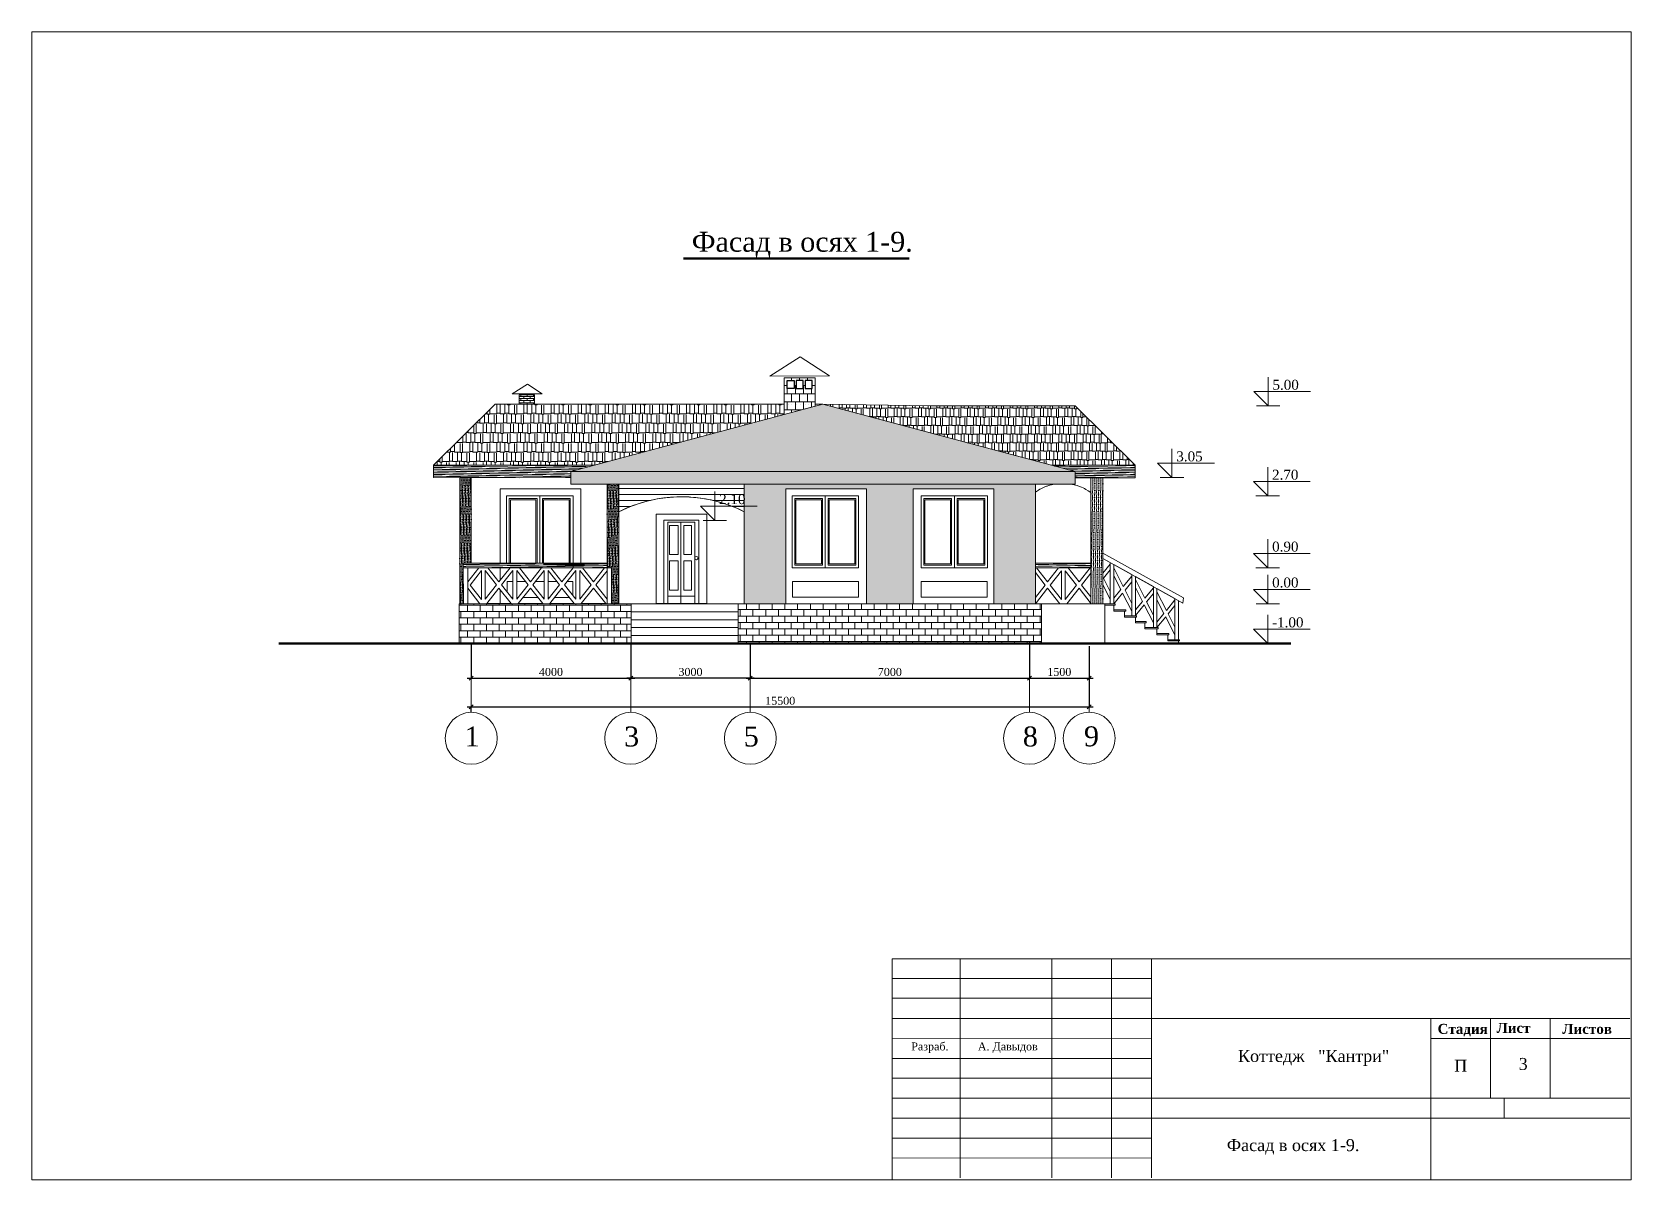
# Model space of a CAD drawing. Extents: x 1526320 to 3332998, y -546296 to 333165.
# Drawn here: x 1797402 to 1837504, y -190573 to -161788 of the extents above; entities that cross this region are included whole.
import ezdxf

# ---------------------------------------------------------------- set-up
doc = ezdxf.new("R2010")
doc.units = 0
doc.header["$LTSCALE"] = 500
doc.header["$MEASUREMENT"] = 0
doc.layers.get('0').update_dxf_attribs({"linetype": 'CONTINUOUS', "lineweight": 0})
doc.layers.add('Для печати', color=250, linetype='CONTINUOUS', lineweight=0)
doc.styles.add('NAKLON', font='TIMESBD.TTF', dxfattribs={"height": 500})
doc.styles.get("Standard").update_dxf_attribs({"font": 'TIMES.TTF', "height": 150})
doc.dimstyles.new('ISO-25', dxfattribs={"dimtxt": 300, "dimasz": 100, "dimexe": 0, "dimexo": 0, "dimgap": 50, "dimtad": 1, "dimdec": 0, "dimrnd": 10, "dimtxsty": 'Standard', "dimblk": 'OBLIQUE', "dimcen": 100, "dimdle": 100, "dimadec": 0, "dimazin": 0, "dimtfac": 1, "dimtdec": 0, "dimtmove": 0, "dimatfit": 3, "dimldrblk": 'OBLIQUE', "dimfxl": 0, "dimarcsym": 0})
pattern_1 = [(179, (261401.94, 21167.876), (-77.314382, -42.4071368), [109.375, -21.875, 0, -21.875])]

msp = doc.modelspace()

# ---------------------------------------------------------------- texts
at = {"layer": 'Для печати', "color": 250, "linetype": 'Continuous', "lineweight": 15, "ltscale": 0.13}
msp.add_text('Фасад в осях 1-9.', height=500, dxfattribs=at).set_placement((1813948.4, -167298.6))
at = {"layer": 'Для печати', "color": 250, "linetype": 'Continuous', "lineweight": 15}
for s, height, p in [('5.00', 250, (1828511.7, -170758.6)), ('3.05', 250, (1826100.6, -172554.2)), ('2.70', 250, (1828501.8, -173013.7)), ('2.10', 250, (1814634.5, -173627)), ('0.90', 250, (1828503.1, -174816.2)), ('0.00', 250, (1828504, -175716.5)), ('-1.00', 250, (1828503.2, -176716.4)), ('Разраб.', 200, (1819452, -187323.5)), ('А. Давыдов', 200, (1821122.4, -187323.5)), ('П', 300, (1833068.9, -187856.9)), ('3', 300, (1834686.4, -187812.6)), ('Фасад в осях 1-9.', 300, (1827367, -189848.2))]:
    msp.add_text(s, height=height, dxfattribs=at).set_placement(p)
at = {"layer": 'Для печати', "color": 250, "linetype": 'Continuous', "lineweight": 5}
for s, p in [('1', (1808251.2, -179702.4)), ('3', (1812251.4, -179702.4)), ('5', (1815251, -179702.4)), ('8', (1822250.9, -179702.4)), ('9', (1823784.9, -179697.9))]:
    msp.add_text(s, height=500, dxfattribs=at).set_placement(p)
at = {"layer": 'Для печати', "color": 250, "linetype": 'Continuous', "lineweight": 15, "ltscale": 0.13, "style": 'NAKLON'}
for s, p in [('Стадия', (1832652.8, -186908.2)), ('Лист', (1834132.3, -186883.9)), ('Листов', (1835781.5, -186908.2))]:
    msp.add_text(s, height=250, dxfattribs=at).set_placement(p)
at = {"layer": 'Для печати', "color": 250, "linetype": 'Continuous', "lineweight": 9}
msp.add_text('Коттедж   "Кантри"', height=300, dxfattribs=at).set_placement((1827648.4, -187613.3))

# ---------------------------------------------------------------- blocks, each defined once
blk = doc.blocks.new('_Oblique')
at = {"color": 0, "linetype": 'ByBlock', "lineweight": -2}
blk.add_line((-0.5, -0.5), (0.5, 0.5), dxfattribs=at)
blk = doc.blocks.new('*D57')
at = {"layer": 'Для печати', "color": 0, "linetype": 'Continuous', "lineweight": -2, "ltscale": 0.13}
for p, q in [((1815416, -177137), (1815416, -177987)), ((1822416, -177137), (1822416, -177987)), ((1815316, -177987), (1822516, -177987))]:
    blk.add_line(p, q, dxfattribs=at)
at = {"layer": 'Для печати', "color": 0, "linetype": 'Continuous', "lineweight": -2, "ltscale": 0.13, "xscale": 100, "yscale": 100, "zscale": 100, "rotation": 180}
blk.add_blockref('_Oblique', (1815416, -177987), dxfattribs=at)
at = {"layer": 'Для печати', "color": 0, "linetype": 'Continuous', "lineweight": -2, "ltscale": 0.13, "xscale": 100, "yscale": 100, "zscale": 100}
blk.add_blockref('_Oblique', (1822416, -177987), dxfattribs=at)
at = {"layer": 'Для печати', "color": 0, "linetype": 'Continuous', "lineweight": 5, "ltscale": 0.13, "insert": (1818916, -177835), "char_height": 200, "attachment_point": 5}
blk.add_mtext('7000', dxfattribs=at)
blk = doc.blocks.new('*D58')
at = {"layer": 'Для печати', "color": 0, "linetype": 'Continuous', "lineweight": -2, "ltscale": 0.13}
for p, q in [((1823916, -177190), (1823916, -178710)), ((1808317, -178710), (1824016, -178710)), ((1808417, -178846), (1808417, -178710))]:
    blk.add_line(p, q, dxfattribs=at)
at = {"layer": 'Для печати', "color": 0, "linetype": 'Continuous', "lineweight": -2, "ltscale": 0.13, "xscale": 100, "yscale": 100, "zscale": 100, "rotation": 180}
blk.add_blockref('_Oblique', (1808417, -178710), dxfattribs=at)
at = {"layer": 'Для печати', "color": 0, "linetype": 'Continuous', "lineweight": -2, "ltscale": 0.13, "xscale": 100, "yscale": 100, "zscale": 100}
blk.add_blockref('_Oblique', (1823916, -178710), dxfattribs=at)
at = {"layer": 'Для печати', "color": 0, "linetype": 'Continuous', "lineweight": 5, "ltscale": 0.13, "insert": (1816166, -178559), "char_height": 200, "attachment_point": 5}
blk.add_mtext('15500', dxfattribs=at)
blk = doc.blocks.new('*D54')
at = {"layer": 'Для печати', "color": 0, "linetype": 'Continuous', "lineweight": -2, "ltscale": 0.13}
for p, q in [((1812417, -177137), (1812417, -177987)), ((1815416, -177137), (1815416, -177987)), ((1815516, -177987), (1812317, -177987))]:
    blk.add_line(p, q, dxfattribs=at)
at = {"layer": 'Для печати', "color": 0, "linetype": 'Continuous', "lineweight": -2, "ltscale": 0.13, "xscale": 100, "yscale": 100, "zscale": 100, "rotation": 180}
blk.add_blockref('_Oblique', (1812417, -177987), dxfattribs=at)
at = {"layer": 'Для печати', "color": 0, "linetype": 'Continuous', "lineweight": -2, "ltscale": 0.13, "xscale": 100, "yscale": 100, "zscale": 100}
blk.add_blockref('_Oblique', (1815416, -177987), dxfattribs=at)
at = {"layer": 'Для печати', "color": 0, "linetype": 'Continuous', "lineweight": 5, "ltscale": 0.13, "insert": (1813916, -177835), "char_height": 200, "attachment_point": 5}
blk.add_mtext('3000', dxfattribs=at)
blk = doc.blocks.new('*D55')
at = {"layer": 'Для печати', "color": 0, "linetype": 'Continuous', "lineweight": -2, "ltscale": 0.13}
for p, q in [((1808417, -177137), (1808417, -177987)), ((1812417, -177137), (1812417, -177987)), ((1808317, -177987), (1812517, -177987))]:
    blk.add_line(p, q, dxfattribs=at)
at = {"layer": 'Для печати', "color": 0, "linetype": 'Continuous', "lineweight": -2, "ltscale": 0.13, "xscale": 100, "yscale": 100, "zscale": 100, "rotation": 180}
blk.add_blockref('_Oblique', (1808417, -177987), dxfattribs=at)
at = {"layer": 'Для печати', "color": 0, "linetype": 'Continuous', "lineweight": -2, "ltscale": 0.13, "xscale": 100, "yscale": 100, "zscale": 100}
blk.add_blockref('_Oblique', (1812417, -177987), dxfattribs=at)
at = {"layer": 'Для печати', "color": 0, "linetype": 'Continuous', "lineweight": 5, "ltscale": 0.13, "insert": (1810417, -177835), "char_height": 200, "attachment_point": 5}
blk.add_mtext('4000', dxfattribs=at)
blk = doc.blocks.new('*D56')
at = {"layer": 'Для печати', "color": 0, "linetype": 'Continuous', "lineweight": -2, "ltscale": 0.13}
for p, q in [((1822416, -177083), (1822416, -177987)), ((1823916, -177190), (1823916, -177987)), ((1822316, -177987), (1824016, -177987))]:
    blk.add_line(p, q, dxfattribs=at)
at = {"layer": 'Для печати', "color": 0, "linetype": 'Continuous', "lineweight": -2, "ltscale": 0.13, "xscale": 100, "yscale": 100, "zscale": 100, "rotation": 180}
blk.add_blockref('_Oblique', (1822416, -177987), dxfattribs=at)
at = {"layer": 'Для печати', "color": 0, "linetype": 'Continuous', "lineweight": -2, "ltscale": 0.13, "xscale": 100, "yscale": 100, "zscale": 100}
blk.add_blockref('_Oblique', (1823916, -177987), dxfattribs=at)
at = {"layer": 'Для печати', "color": 0, "linetype": 'Continuous', "lineweight": 5, "ltscale": 0.13, "insert": (1823166, -177835), "char_height": 200, "attachment_point": 5}
blk.add_mtext('1500', dxfattribs=at)

# ---------------------------------------------------------------- dimensions: what is measured, and where the dimension line sits
at = {"layer": 'Для печати', "color": 250, "linetype": 'Continuous', "lineweight": 5}
for base, p1, p2, picture, middle in [((1812416.7, -177986.7), (1808416.9, -177136.7), (1812416.7, -177136.7), '*D55', (1810416.8, -177835)), ((1823916, -178710.4), (1808416.9, -178845.6), (1823916, -177189.7), '*D58', (1816166.4, -178558.7)), ((1823916, -177986.7), (1822416.2, -177082.7), (1823916, -177189.7), '*D56', (1823166.1, -177835))]:
    dim = msp.add_linear_dim(base=base, p1=p1, p2=p2, dimstyle='ISO-25', dxfattribs=at)
    dim.commit()
    dim.dimension.update_dxf_attribs({"geometry": picture, "text_midpoint": middle})
dim = msp.add_linear_dim(base=(1812416.7, -177986.7), p1=(1815416.3, -177136.7), p2=(1812416.7, -177136.7), angle=180, dimstyle='ISO-25', dxfattribs=at)
dim.commit()
dim.dimension.update_dxf_attribs({"geometry": '*D54', "text_midpoint": (1813916.5, -177835)})
at = {"layer": 'Для печати', "color": 250, "linetype": 'Continuous', "lineweight": 5, "ltscale": 0.13}
dim = msp.add_linear_dim(base=(1822415.9, -177986.7), p1=(1815416.3, -177136.7), p2=(1822415.9, -177136.7), dimstyle='ISO-25', dxfattribs=at)
dim.commit()
dim.dimension.update_dxf_attribs({"geometry": '*D57', "text_midpoint": (1818916.1, -177834.7)})

# ---------------------------------------------------------------- hatches: boundary and pattern name
at = {"layer": 'Для печати', "linetype": 'Continuous', "lineweight": 0, "ltscale": 1.3}
h = msp.add_hatch(dxfattribs=at)
h.set_pattern_fill('AR-B88', color=250, style=0)
h.set_pattern_definition([(180, (2370674.17, 127440.62), (0, 203.2), []), (90, (2370674.17, 127440.62), (101.6, 203.2), [203.2, -203.2])])
h.paths.add_polyline_path([(1816743.8, -170529.1), (1816567.8, -170529.1), (1816567.8, -170724.5), (1816743.8, -170724.5)], flags=16)
h.paths.add_polyline_path([(1816340.9, -170529.1), (1816516.9, -170529.1), (1816516.9, -170724.5), (1816340.9, -170724.5)], flags=16)
h.paths.add_polyline_path([(1816966.8, -170529.1), (1816790.7, -170529.1), (1816790.7, -170724.5), (1816966.8, -170724.5)], flags=16)
h.paths.add_polyline_path([(1817041.1, -170458.8), (1816266.5, -170458.8), (1816266.5, -171377.3), (1817041.1, -171169.5)])
at = {"layer": 'Для печати', "linetype": 'Continuous', "lineweight": 0, "ltscale": 0.13}
h = msp.add_hatch(dxfattribs=at)
h.set_pattern_fill('AR-RSHKE', color=250, scale=20, style=0)
edge = h.paths.add_edge_path()
edge.add_line((1817236.1, -171117.8), (1817040.7, -171117.8))
edge.add_line((1817040.7, -171117.8), (1817040.7, -171170.6))
edge.add_line((1817040.7, -171170.6), (1817233.9, -171117.8))
edge.add_line((1816266.5, -171118.1), (1809014.7, -171118.1))
edge.add_line((1809014.7, -171118.1), (1807468.6, -172652.1))
edge.add_line((1807468.6, -172652.1), (1811511.7, -172652.1))
edge.add_line((1811511.7, -172652.1), (1816266.5, -171375.5))
edge.add_line((1816266.5, -171375.5), (1816266.5, -171118))
h = msp.add_hatch(dxfattribs=at)
h.set_pattern_fill('AR-BRSTD', color=250, scale=20, style=0)
h.set_pattern_definition([(0, (-14742.57, 114816.794), (0, 53.34), []), (90, (-14742.57, 114816.79), (-80, 53.34), [53.34, -53.34])])
h.paths.add_polyline_path([(1810006.7, -170884), (1809619.4, -170884), (1809619.4, -171120.4), (1810006.7, -171117.2)])
h = msp.add_hatch(dxfattribs=at)
h.set_pattern_fill('AR-RSHKE', color=250, scale=20, style=0)
edge = h.paths.add_edge_path()
edge.add_line((1810916.5, -172811.5), (1817238.4, -171118.1))
edge.add_line((1817238.4, -171118.1), (1823567.2, -172811.5))
edge.add_line((1823567.2, -172811.5), (1811743.2, -172811.5))
h = msp.add_hatch(dxfattribs=at)
h.set_pattern_fill('AR-RSHKE', color=250, scale=18, style=0)
h.set_pattern_definition([(0, (261402.4, 20586.2), (459, 216), [108, -90, 126, -54, 162, -72]), (0, (261510.4, 20595.2), (459, 216), [90, -342, 72, -108]), (0, (261726.4, 20572.7), (459, 216), [54, -558]), (90, (261402.39, 20586.21), (-153, 216), [207, -657]), (90, (261510.39, 20586.21), (-153, 216), [202.5, -661.5]), (90, (261600.39, 20586.21), (-153, 216), [189, -675]), (90, (261726.39, 20572.71), (-153, 216), [207, -657]), (90, (261780.39, 20572.71), (-153, 216), [207, -657]), (90, (261942.39, 20586.21), (-153, 216), [198, -666])])
edge = h.paths.add_edge_path()
edge.add_line((1819961, -171158.3), (1817238.7, -171117.7))
edge.add_line((1817238.7, -171117.7), (1819429.8, -171704.4))
edge.add_line((1819429.8, -171704.4), (1822971.7, -172652.1))
edge.add_line((1822971.7, -172652.1), (1825067.3, -172652.3))
edge.add_line((1825067.3, -172652.3), (1823562.1, -171160.2))
edge.add_line((1823562.1, -171160.2), (1819948.2, -171158.3))
h = msp.add_hatch(dxfattribs=at)
h.set_pattern_fill('ANSI36', color=250, scale=350, angle=134, style=0)
h.set_pattern_definition(pattern_1)
edge = h.paths.add_edge_path()
edge.add_line((1811511.6, -172652.1), (1810916.4, -172811.5))
edge.add_line((1810916.4, -172811.5), (1810916.4, -172963.8))
edge.add_line((1810916.4, -172963.8), (1807468.6, -172962.1))
edge.add_line((1807468.6, -172962.1), (1807468.6, -172652.1))
edge.add_line((1807468.6, -172652.1), (1811511.6, -172652.1))
h = msp.add_hatch(dxfattribs=at)
h.set_pattern_fill('ANSI36', color=250, scale=400, angle=136, style=0)
h.set_pattern_definition([(181, (261401.94, 21167.876), (-86.614053, -51.5194703), [125, -25, 0, -25])])
h.paths.add_polyline_path([(1823566.2, -172811.5), (1810916.4, -172811.5), (1810916.3, -173123.6), (1823566.2, -173123.6)])
h = msp.add_hatch(dxfattribs=at)
h.set_pattern_fill('ANSI36', color=250, scale=350, angle=134, style=0)
h.set_pattern_definition(pattern_1)
edge = h.paths.add_edge_path()
edge.add_line((1825067.5, -172963.5), (1825067.3, -172652.3))
edge.add_line((1825067.3, -172652.3), (1822971.7, -172652.1))
edge.add_line((1822971.7, -172652.1), (1823566.2, -172811.2))
edge.add_line((1823566.2, -172811.2), (1823566.2, -172963.6))
edge.add_line((1823566.2, -172963.6), (1825067.5, -172963.5))
h = msp.add_hatch(dxfattribs=at)
h.set_pattern_fill('ANSI36', color=250, scale=300, angle=44, style=0)
h.paths.add_polyline_path([(1808220.7, -176122.9), (1808130.1, -176123), (1808130.1, -172962.4), (1808419.7, -172962.4), (1808419.7, -175106.6), (1808219.1, -175106.6)])
h = msp.add_hatch(dxfattribs=at)
h.set_pattern_fill('ANSI36', color=250, scale=300, angle=44, style=0)
h.paths.add_polyline_path([(1811937, -176123), (1811827.6, -176123), (1811826.2, -175222.2), (1811937, -175222.3)])
h.paths.add_polyline_path([(1812116.5, -176123), (1811827.5, -176123), (1811826.4, -173123.6), (1812116.5, -173123.6)])
h = msp.add_hatch(dxfattribs=at)
h.set_pattern_fill('ANSI31', color=250, scale=1200, angle=135, style=0)
h.set_pattern_definition([(180, (261401.94, 21167.88), (-3e-14, -150), [])])
edge = h.paths.add_edge_path()
edge.add_line((1815265.9, -173818.3), (1815204.3, -173785.2))
edge.add_line((1815204.3, -173785.2), (1815117.8, -173747.7))
edge.add_line((1815117.8, -173747.7), (1815037.3, -173712.5))
edge.add_line((1815037.3, -173712.5), (1814920.3, -173667))
edge.add_line((1814920.3, -173667), (1814802.9, -173625.7))
edge.add_line((1814802.9, -173625.7), (1814686.8, -173588.5))
edge.add_line((1814686.8, -173588.5), (1814553.9, -173550.6))
edge.add_line((1814553.9, -173550.6), (1814433.6, -173522.5))
edge.add_line((1814433.6, -173522.5), (1814314.3, -173499.5))
edge.add_line((1814314.3, -173499.5), (1814179, -173477.4))
edge.add_line((1814179, -173477.4), (1814046.9, -173461.5))
edge.add_line((1814046.9, -173461.5), (1813921.7, -173448.5))
edge.add_line((1813921.7, -173448.5), (1813881.3, -173447.3))
edge.add_line((1813881.3, -173447.3), (1813792.3, -173447.4))
edge.add_line((1813792.3, -173447.4), (1813574.8, -173445.4))
edge.add_line((1813574.8, -173445.4), (1813418.1, -173454))
edge.add_line((1813418.1, -173454), (1813249.1, -173471.9))
edge.add_line((1813249.1, -173471.9), (1813081.1, -173497.7))
edge.add_line((1813081.1, -173497.7), (1812981.4, -173517.7))
edge.add_line((1812981.4, -173517.7), (1812817.4, -173554.2))
edge.add_line((1812817.4, -173554.2), (1812703.9, -173585.4))
edge.add_line((1812703.9, -173585.4), (1812409.8, -173685.6))
edge.add_line((1812409.8, -173685.6), (1812116.5, -173818.6))
edge.add_line((1812116.5, -173818.6), (1812116.5, -173123.7))
edge.add_line((1812116.5, -173123.7), (1815265.9, -173123.5))
edge.add_line((1815265.9, -173123.5), (1815265.9, -173818.3))
h = msp.add_hatch(dxfattribs=at)
h.set_pattern_fill('AR-SAND', color=250, scale=100, style=0)
h.set_pattern_definition([(37.5, (261401.94, 21167.88), (-6.299336, 192.682377), [0, -152, 0, -170, 0, -162.5]), (7.5, (261401.94, 21167.88), (176.97767, 282.214607), [0, -82, 0, -137, 0, -52.5]), (327.5, (261278.94, 21167.88), (311.414186, 0.565905), [0, -50, 0, -180, 0, -235]), (317.5, (261278.94, 21167.88), (300.61266, 87.767556), [0, -25, 0, -118, 0, -135])])
h.paths.add_polyline_path([(1815265.9, -176123.1), (1822566.6, -176123.1), (1822566.6, -173123.5), (1815265.9, -173123.5)])
h.paths.add_polyline_path([(1816306.3, -173240.6), (1818329, -173240.6), (1818329, -176122.8), (1816306.3, -176122.8)], flags=16)
h.paths.add_polyline_path([(1821525.3, -173240.6), (1819502.7, -173240.6), (1819502.7, -176122.8), (1821525.3, -176122.8)], flags=16)
h = msp.add_hatch(dxfattribs=at)
h.set_pattern_fill('ANSI36', color=250, scale=400, angle=44, style=0)
h.paths.add_polyline_path([(1824259.8, -176123), (1823959.9, -176123), (1823960.3, -172964.4), (1824260.2, -172964.4)])
at = {"layer": 'Для печати', "linetype": 'Continuous', "lineweight": 15, "ltscale": 0.13}
h = msp.add_hatch(dxfattribs=at)
h.set_pattern_fill('ANSI36', color=250, scale=350, angle=136, style=0)
h.set_pattern_definition([(181, (247604.16, 21168.935), (-75.7872964, -45.0795365), [109.375, -21.875, 0, -21.875])])
h.paths.add_polyline_path([(1808219.4, -175222.2), (1811827.1, -175224.7), (1811827.1, -175106.7), (1808219.4, -175106.7)])
h = msp.add_hatch(dxfattribs=at)
h.set_pattern_fill('ANSI36', color=250, scale=350, angle=136, style=0)
h.set_pattern_definition([(181, (261840.476, 21167.746), (-75.7872964, -45.0795365), [109.375, -21.875, 0, -21.875])])
h.paths.add_polyline_path([(1822566.4, -175223.4), (1823960, -175223.4), (1823960, -175107.9), (1822566.5, -175107.9)])
at = {"layer": 'Для печати', "linetype": 'Continuous', "lineweight": 0, "ltscale": 0.13}
h = msp.add_hatch(dxfattribs=at)
h.set_pattern_fill('AR-B816', color=250, scale=20, style=0)
h.paths.add_polyline_path([(1812426.4, -176123.1), (1815116, -176123.1), (1815116, -177123.3), (1812426.4, -177123.3)], flags=16)
h.paths.add_polyline_path([(1808116.6, -176123.1), (1815116, -176123.1), (1815116, -177123.3), (1808116.6, -177123.3)])
at = {"layer": 'Для печати', "linetype": 'Continuous', "lineweight": 15, "ltscale": 0.13}
h = msp.add_hatch(dxfattribs=at)
h.set_pattern_fill('ANSI31', color=250, scale=1600, angle=135, style=0)
h.set_pattern_definition([(180, (261401.94, 21276.4), (-4e-14, -200), [])])
h.paths.add_polyline_path([(1812423.2, -176139.7), (1815112.9, -176139.7), (1815112.9, -177139.9), (1812423.2, -177139.9)])
at = {"layer": 'Для печати', "linetype": 'Continuous', "lineweight": 0, "ltscale": 0.13}
h = msp.add_hatch(dxfattribs=at)
h.set_pattern_fill('AR-B816', color=250, scale=20, style=0)
h.set_pattern_definition([(0, (261401.94, 21167.88), (0, 160), []), (90, (261401.94, 21167.88), (-160, 160), [160, -160])])
h.paths.add_polyline_path([(1815116, -177123.3), (1822716.5, -177123.3), (1822716.5, -176123.1), (1815116, -176123.1)])

# ---------------------------------------------------------------- linework, layer by layer
at = {"layer": 'Для печати', "color": 250, "linetype": 'Continuous', "lineweight": 50, "ltscale": 0.13}
for p, q in [((1819401.6, -167469.9), (1813742.6, -167469.9)), ((1828975.8, -177123.3), (1803590.3, -177123.3))]:
    msp.add_line(p, q, dxfattribs=at)
at = {"layer": 'Для печати', "color": 250, "linetype": 'Continuous', "lineweight": 15}
for p, q in [((1828403.2, -171165.3), (1828043.2, -170805.3)), ((1828043.2, -170805.3), (1829465.5, -170805.3)), ((1828403.2, -171165.3), (1828403.2, -170445.3)), ((1828107.5, -171165.3), (1828698.9, -171165.3)), ((1825992.2, -172960.9), (1825992.2, -172240.9)), ((1825992.2, -172960.9), (1825632.2, -172600.9)), ((1825632.2, -172600.9), (1827054.4, -172600.9)), ((1828393.3, -173420.4), (1828393.3, -172700.4)), ((1825696.5, -172960.9), (1826287.9, -172960.9)), ((1828393.3, -173420.4), (1828033.3, -173060.4)), ((1828033.3, -173060.4), (1829455.6, -173060.4)), ((1809302.5, -173421.5), (1810971.2, -173420.9)), ((1809302.5, -173422.3), (1809302.5, -175107)), ((1809372, -173486.9), (1809372, -175107)), ((1809372, -173486.9), (1810067.5, -173486.9)), ((1809399.9, -173516.7), (1809399.9, -175107)), ((1809399.9, -173516.7), (1810039.7, -173516.7)), ((1810039.7, -173516.7), (1810039.7, -175107)), ((1810067.5, -173486.8), (1810067.5, -175107)), ((1810137.1, -173421.2), (1810137.1, -175107)), ((1810206.1, -173486.8), (1810206.1, -175106.8)), ((1810901.6, -173486.9), (1810206.1, -173486.9)), ((1810233.9, -173516.7), (1810233.9, -175106.4)), ((1810873.8, -173516.7), (1810233.9, -173516.7)), ((1810873.8, -173516.7), (1810873.8, -175106.7)), ((1810901.6, -173486.9), (1810901.6, -175156.1)), ((1810971.2, -173421.7), (1810971.2, -175225.2)), ((1814526, -174033.7), (1814526, -173313.7)), ((1816463.2, -173419.6), (1818131.9, -173419)), ((1816463.2, -173420.4), (1816463.2, -175223.2)), ((1816532.8, -173485), (1816532.8, -175154.2)), ((1816532.8, -173485), (1817228.3, -173485)), ((1816560.6, -173514.8), (1816560.6, -175126.4)), ((1816560.6, -173514.8), (1817200.4, -173514.8)), ((1817200.4, -173514.7), (1817200.4, -175126.4)), ((1817228.3, -173484.9), (1817228.3, -175154.2)), ((1817297.8, -173419.3), (1817297.8, -175223.5)), ((1817366.8, -173484.9), (1817366.8, -175154.2)), ((1818062.3, -173485), (1817366.8, -173485)), ((1817394.6, -173514.7), (1817394.6, -175126.4)), ((1818034.5, -173514.8), (1817394.6, -173514.8)), ((1818034.5, -173514.8), (1818034.5, -175126.4)), ((1818062.3, -173485), (1818062.3, -175154.2)), ((1818132, -173419.8), (1818132, -175223.2)), ((1821368.4, -173419.6), (1819699.7, -173419)), ((1819699.7, -173419.8), (1819699.7, -175223.2)), ((1819769.3, -173485), (1819769.3, -175154.2)), ((1819769.3, -173485), (1820464.8, -173485)), ((1819797.1, -173514.8), (1819797.1, -175126.4)), ((1819797.1, -173514.8), (1820437, -173514.8)), ((1820437, -173514.7), (1820437, -175126.4)), ((1820464.8, -173484.9), (1820464.8, -175154.2)), ((1820533.8, -173419.3), (1820533.8, -175223.5)), ((1820603.4, -173484.9), (1820603.4, -175154.2)), ((1821298.9, -173485), (1820603.4, -173485)), ((1820631.2, -173514.7), (1820631.2, -175126.4)), ((1821271, -173514.8), (1820631.2, -173514.8)), ((1821271, -173514.8), (1821271, -175126.4)), ((1821298.9, -173485), (1821298.9, -175154.2)), ((1821368.4, -173420.4), (1821368.4, -175223.2)), ((1828097.7, -173420.4), (1828689, -173420.4)), ((1813297.6, -174030.9), (1814072.7, -174030.9)), ((1814122.9, -174031.4), (1814122.5, -176122.7)), ((1814166, -173673.7), (1815588.3, -173673.7)), ((1814526, -174033.7), (1814166, -173673.7)), ((1814230.3, -174033.7), (1814821.7, -174033.7)), ((1813347.6, -174080.9), (1813347.6, -176122.7)), ((1813347.6, -174080.9), (1814022.6, -174080.9)), ((1813347.7, -174080.9), (1813347.7, -176122.7)), ((1813393.1, -174160.9), (1813393.1, -174890.9)), ((1813393.1, -174160.9), (1813608.1, -174160.9)), ((1813608.1, -174160.9), (1813608.1, -174890.9)), ((1813672.7, -174080.9), (1813672.7, -176122.7)), ((1813752.7, -174160.9), (1813752.7, -174890.9)), ((1813752.7, -174160.9), (1813942.7, -174160.9)), ((1813942.7, -174160.9), (1813942.7, -174890.9)), ((1814022.7, -174080.9), (1814022.7, -176122.7)), ((1828394.6, -175222.8), (1828394.6, -174502.8)), ((1809369.9, -175127.2), (1810009.8, -175127.2)), ((1810873.8, -175128.3), (1810233.9, -175128.3)), ((1811256.2, -175155), (1810560.7, -175155)), ((1811228.4, -175127.2), (1810588.5, -175127.2)), ((1813393.1, -174890.9), (1813608.1, -174890.9)), ((1813393.1, -175050.9), (1813393.1, -175780.9)), ((1813393.1, -175050.9), (1813608.1, -175050.9)), ((1813608.1, -175050.9), (1813608.1, -175780.9)), ((1813752.7, -174890.9), (1813942.7, -174890.9)), ((1813752.7, -175050.9), (1813752.7, -175780.9)), ((1813752.7, -175050.9), (1813942.7, -175050.9)), ((1813942.7, -175050.9), (1813942.7, -175780.9)), ((1816463.2, -175223.2), (1818131.9, -175222.6)), ((1816532.8, -175154.2), (1817228.3, -175154.2)), ((1816560.6, -175126.4), (1817200.4, -175126.4)), ((1818062.3, -175154.2), (1817366.8, -175154.2)), ((1818034.5, -175126.4), (1817394.6, -175126.4)), ((1821368.4, -175223.2), (1819699.7, -175222.6)), ((1819769.3, -175154.2), (1820464.8, -175154.2)), ((1819797.1, -175126.4), (1820437, -175126.4)), ((1821298.9, -175154.2), (1820603.4, -175154.2)), ((1821271, -175126.4), (1820631.2, -175126.4)), ((1828034.6, -174862.8), (1829456.9, -174862.8)), ((1828394.6, -175222.8), (1828034.6, -174862.8)), ((1828098.9, -175222.8), (1828690.3, -175222.8)), ((1828395.5, -176123.2), (1828395.5, -175403.2)), ((1813349.5, -175930.9), (1814022.7, -175930.9)), ((1813393.1, -175780.9), (1813608.1, -175780.9)), ((1813752.7, -175780.9), (1813942.7, -175780.9)), ((1828035.5, -175763.2), (1829457.8, -175763.2)), ((1828395.5, -176123.2), (1828035.5, -175763.2)), ((1824564.3, -176127.2), (1824307.5, -176127.1)), ((1824564.3, -176157.2), (1824307.5, -176157.2)), ((1824834.2, -176277.1), (1824534.2, -176277.1)), ((1824834.2, -176307.1), (1824534.2, -176307.1)), ((1824534.3, -176157.2), (1824534.3, -176306.5)), ((1824564.3, -176127.2), (1824564.3, -176157.2)), ((1824804.2, -176307.1), (1824804.2, -176457)), ((1825104.2, -176427), (1824804.2, -176427)), ((1824834.2, -176277.1), (1824834.2, -176307.1)), ((1825104.2, -176427), (1825104.2, -176457)), ((1828099.8, -176123.2), (1828691.2, -176123.2)), ((1828394.7, -177123.1), (1828394.7, -176403.1)), ((1825104.2, -176457), (1824804.2, -176457)), ((1825344.2, -176572.7), (1825074.1, -176572.7)), ((1825344.2, -176602.7), (1825074.1, -176602.7)), ((1825074.2, -176457), (1825074.2, -176602.7)), ((1825644.2, -176722.7), (1825313.2, -176722.7)), ((1825314.2, -176602.6), (1825314.2, -176752.7)), ((1825644.2, -176752.7), (1825314.9, -176752.7)), ((1825344.2, -176572.7), (1825344.2, -176602.7)), ((1825614.2, -176752.7), (1825614.2, -176904.3)), ((1825644.4, -176722.4), (1825644.4, -176752.4)), ((1828394.7, -177123.1), (1828034.7, -176763.1)), ((1828034.7, -176763.1), (1829456.9, -176763.1)), ((1825914.2, -176874.3), (1825614.2, -176874.3)), ((1825914.2, -176904.3), (1825614.2, -176904.3)), ((1825884.2, -176904.3), (1825884.2, -177056)), ((1826184.2, -177026), (1825884.2, -177026)), ((1826184.2, -177056), (1825884.2, -177056)), ((1825914.4, -176874), (1825914.4, -176904)), ((1826154.2, -177056), (1826154.2, -177123.1)), ((1826184.2, -177026.1), (1826184.2, -177056.1)), ((1828099, -177123.1), (1828690.4, -177123.1)), ((1820677.7, -190521), (1820678.6, -185021)), ((1822977.7, -190521.4), (1822978.6, -185021.4)), ((1824477.7, -190521.6), (1824478.6, -185021.6)), ((1825477.7, -190521.8), (1825478.6, -185021.8)), ((1818978.5, -185520.7), (1825478.5, -185521.8)), ((1818978.3, -186520.7), (1825478.3, -186521.8)), ((1818978.3, -187020.7), (1825478.3, -187021.8)), ((1832480.2, -187023.7), (1837480.2, -187024.6)), ((1818978.1, -188020.7), (1825478.1, -188021.8)), ((1818978, -188520.7), (1825478, -188521.8)), ((1818977.9, -189020.7), (1837477.9, -189023.8)), ((1818977.8, -189520.7), (1825477.8, -189521.8)), ((1818977.8, -190020.7), (1825477.8, -190021.8))]:
    msp.add_line(p, q, dxfattribs=at)
at = {"layer": 'Для печати', "color": 250, "linetype": 'Continuous', "lineweight": 15, "ltscale": 0.13}
for p, q in [((1809147.1, -175222.2), (1809147.1, -175530.8)), ((1824444.2, -176127.1), (1824444.2, -175144.8)), ((1824534, -176126.9), (1824534, -175144.6)), ((1809316.2, -175566.2), (1809316.2, -175831.9)), ((1809458.5, -175566.2), (1809316.2, -175566.2)), ((1809774.4, -175566.5), (1809559.4, -175566.5)), ((1810250.2, -175566.5), (1810034.7, -175566.5)), ((1810564, -175566.5), (1810349.4, -175566.5)), ((1810966.8, -175566.5), (1810823, -175566.5)), ((1810966.8, -175921.4), (1810966.8, -175566.5)), ((1824984.6, -176427), (1824984.6, -175444.6)), ((1825074.4, -176427), (1825074.4, -175444.6)), ((1809147.1, -175773.9), (1809147.1, -176122.8)), ((1809420.3, -175964.3), (1809458.1, -175964.3)), ((1809560, -175964.3), (1809596.7, -175964.3)), ((1809721.8, -175964.3), (1810088.3, -175964.3)), ((1810212.1, -175964.3), (1810249.3, -175964.3)), ((1810349, -175964.3), (1810386.5, -175964.3)), ((1810510, -175964.3), (1810877.2, -175964.3)), ((1825524.9, -176722.7), (1825524.9, -175740.3)), ((1825614.7, -176722.6), (1825614.7, -175740.3)), ((1826065.3, -177026), (1826065.3, -176043.6)), ((1826155, -177026), (1826155, -176043.6)), ((1818978, -185024.9), (1837480, -185024.9)), ((1818978, -190562), (1818978, -185024.9)), ((1825472.2, -186016.2), (1818980.8, -186016.2)), ((1819003.3, -186520.1), (1837474.3, -186520.1)), ((1832480.6, -186519.2), (1832480.6, -190573.1)), ((1833977.2, -186519.2), (1833977.2, -188517)), ((1835473.8, -186519.2), (1835473.8, -188517)), ((1818990.7, -187523.1), (1825478.5, -187523.1)), ((1825479.6, -188517.2), (1832473.4, -188517.2)), ((1832473.4, -188517.2), (1837474, -188517.2)), ((1834322.5, -188517), (1834322.5, -189020.1))]:
    msp.add_line(p, q, dxfattribs=at)
at = {"layer": 'Для печати', "color": 250, "linetype": 'Continuous', "lineweight": 5}
for p, q in [((1808416.9, -177136.7), (1808416.9, -178845.6)), ((1812416.7, -177136.7), (1812416.7, -178845.6)), ((1815416.3, -177136.7), (1815416.3, -178845.6)), ((1822416.2, -177082.7), (1822416.2, -178845.6)), ((1823916, -177187.8), (1823916, -178841.1))]:
    msp.add_line(p, q, dxfattribs=at)
at = {"layer": 'Для печати', "color": 250, "linetype": 'Continuous', "lineweight": 0, "ltscale": 0.13}
msp.add_lwpolyline([(1837504.2, -190571.4), (1797401.6, -190571.4), (1797401.6, -161788.3), (1837504.2, -161788.3)], close=True, dxfattribs=at)
at = {"layer": 'Для печати', "color": 250, "linetype": 'Continuous', "lineweight": 15, "ltscale": 1.3}
for points in [[(1815906, -170414.4), (1816669.4, -169936.1), (1817404.6, -170413.5)], [(1809446.9, -170859.8), (1809828.6, -170620.6), (1810196.2, -170859.3)], [(1817041.1, -170458.8), (1816266.5, -170458.8), (1816266.5, -171377.3), (1817041.1, -171169.5)], [(1810006.7, -170884), (1809619.4, -170884), (1809619.4, -171120.4), (1810006.7, -171117.2)]]:
    msp.add_lwpolyline(points, close=True, dxfattribs=at)
at = {"layer": 'Для печати', "color": 250, "linetype": 'Continuous', "lineweight": 30, "ltscale": 1.3}
for points in [[(1816340.9, -170529.1), (1816516.9, -170529.1), (1816516.9, -170724.5), (1816340.9, -170724.5)], [(1816743.8, -170529.1), (1816567.8, -170529.1), (1816567.8, -170724.5), (1816743.8, -170724.5)], [(1816966.8, -170529.1), (1816790.7, -170529.1), (1816790.7, -170724.5), (1816966.8, -170724.5)]]:
    msp.add_lwpolyline(points, close=True, dxfattribs=at)
at = {"layer": 'Для печати', "color": 250, "linetype": 'Continuous', "lineweight": 15, "ltscale": 0.13}
for points in [[(1816266.5, -171118.1), (1809014.7, -171118.1), (1807468.6, -172652.1), (1811511.7, -172652.1), (1816266.5, -171375.5), (1816266.5, -171118)], [(1810916.5, -172811.5), (1817238.4, -171118.1), (1823567.2, -172811.5), (1811743.2, -172811.5)], [(1817236.1, -171117.8), (1817040.7, -171117.8), (1817040.7, -171170.6), (1817233.9, -171117.8)], [(1811511.6, -172652.1), (1810916.4, -172811.5), (1810916.4, -172963.8), (1807468.6, -172962.1), (1807468.6, -172652.1), (1811511.6, -172652.1)], [(1825067.5, -172963.5), (1825067.3, -172652.3), (1822971.7, -172652.1), (1823566.2, -172811.2), (1823566.2, -172963.6), (1825067.5, -172963.5)], [(1808220.7, -176122.9), (1808130.1, -176123), (1808130.1, -172962.4), (1808419.7, -172962.4), (1808419.7, -175106.6), (1808219.1, -175106.6), (1808220.7, -176122.9)], [(1811168.2, -175106.7), (1811168.2, -173242.4), (1809145.7, -173242.4), (1809145.7, -175106.7)], [(1808606.7, -175223.3), (1808330.1, -175575.2), (1808329.8, -175223.3), (1808606.6, -175223.3)], [(1808837.4, -175222.2), (1809113.7, -175574.1), (1809390.2, -175222.2), (1808837.4, -175222.2)], [(1809628.4, -175221.3), (1809904.6, -175573.2), (1810181.1, -175221.3), (1809628.4, -175221.3)], [(1810969.9, -175221.3), (1810693.6, -175573.2), (1810417.1, -175221.3), (1810969.9, -175221.3)], [(1811760.9, -175222.2), (1811484.6, -175574.1), (1811208.1, -175222.2), (1811760.8, -175222.2)], [(1822596.6, -175223.3), (1822872.9, -175575.2), (1823149.4, -175223.4), (1822596.7, -175223.4)], [(1823938.2, -175223.3), (1823661.9, -175575.2), (1823385.4, -175223.4), (1823938.1, -175223.4)], [(1824259.9, -174987.2), (1824444.2, -175089.9), (1824444.2, -175128.9), (1824259.8, -175356.5), (1824259.8, -175356.5), (1824259.9, -174987.2)], [(1824259.9, -174987.2), (1826266.4, -176105.5), (1826278.4, -175978.7), (1824260, -174853.3), (1824259.9, -174987.2)], [(1824533.9, -175139.9), (1824984.5, -175391.1), (1824984.5, -175428.8), (1824770.8, -175692.2), (1824533.9, -175222.8), (1824533.9, -175139.9)], [(1808675.2, -175294.5), (1808392.4, -175654.2), (1808675.3, -176014.2), (1808675.3, -175295.3)], [(1808768.9, -175293.4), (1809051.6, -175653.1), (1808768.8, -176013.1), (1808768.8, -175294.2)], [(1809458.4, -175293.7), (1809175.8, -175653.1), (1809458.4, -176012.9), (1809458.4, -175293.7)], [(1809559.9, -175292.5), (1809842.6, -175652.2), (1809559.8, -176012.2), (1809559.8, -175293.3)], [(1810249.4, -175292.8), (1809966.7, -175652.2), (1810249.4, -176011.9), (1810249.4, -175292.8)], [(1810348.9, -175292.8), (1810631.5, -175652.2), (1810348.9, -176011.9), (1810348.9, -175292.8)], [(1811038.4, -175292.5), (1810755.7, -175652.2), (1811038.5, -176012.2), (1811038.5, -175293.3)], [(1811139.9, -175293.7), (1811422.5, -175653.1), (1811139.9, -176012.9), (1811139.9, -175293.7)], [(1811827.2, -175296.2), (1811546.6, -175653.1), (1811827.4, -176010.5), (1811827.2, -175296.2)], [(1822566.6, -175343.5), (1822810.9, -175654.2), (1822566.6, -175965.2), (1822566.6, -175343.5)], [(1823217.6, -175294.8), (1822935, -175654.2), (1823217.6, -176014), (1823217.6, -175294.9)], [(1823317.2, -175294.8), (1823599.8, -175654.2), (1823317.2, -176014), (1823317.2, -175294.9)], [(1823960, -175353.9), (1823723.9, -175654.2), (1823959.9, -175954.6), (1823960, -175353.9)], [(1824259.9, -175647.6), (1824259.9, -175647.6), (1824444.2, -176009.9), (1824444.2, -176127.1)], [(1824444.2, -175271.6), (1824274.4, -175480.1), (1824444.2, -175815.9), (1824444.2, -175271.6)], [(1824533.9, -175423.4), (1824709.3, -175768.2), (1824534, -175984.6), (1824534, -175423.7)], [(1824984.5, -175571.4), (1824814.8, -175779.9), (1824984.5, -176115.8), (1824984.5, -175571.4)], [(1825074.3, -175441.2), (1825524.9, -175692.4), (1825524.9, -175724.5), (1825311.2, -175987.9), (1825074.3, -175518.5), (1825074.3, -175441.2)], [(1808330.1, -175733.2), (1808636.7, -176123), (1808330.1, -176122.5), (1808330.1, -175733.2)], [(1809113.7, -175732.1), (1808807.4, -176121.9), (1809420, -176121.9), (1809113.7, -175732.1)], [(1809904.7, -175731.2), (1809598.3, -176121), (1810211, -176121), (1809904.7, -175731.2)], [(1810693.6, -175731.2), (1810999.9, -176121), (1810387.3, -176121), (1810693.6, -175731.2)], [(1811484.6, -175732.1), (1811790.9, -176121.9), (1811178.2, -176121.9), (1811484.6, -175732.1)], [(1822872.9, -175733.2), (1822566.6, -176123.1), (1823179.3, -176123.1), (1822872.9, -175733.2)], [(1823661.9, -175733.2), (1823968.2, -176123.1), (1823355.5, -176123.1), (1823661.9, -175733.2)], [(1824533.9, -176123.8), (1824753.3, -175854.9), (1824984.5, -176309.7), (1824984.5, -176427)], [(1825074.3, -175719.1), (1825249.7, -176063.9), (1825074.4, -176280.3), (1825074.4, -175719.4)], [(1825524.9, -175867.1), (1825355.2, -176075.6), (1825524.9, -176411.5), (1825524.9, -175867.1)], [(1825614.6, -175742.6), (1826065.2, -175993.5), (1826065.2, -176027.7), (1825851.5, -176291.1), (1825614.6, -175821.7), (1825614.6, -175742.8)], [(1825614.7, -176022.3), (1825790, -176367.1), (1825614.7, -176583.5), (1825614.7, -176022.6)], [(1825074.3, -176419.5), (1825293.7, -176150.6), (1825524.9, -176605.4), (1825524.9, -176722.7)], [(1826065.3, -176170.3), (1825895.5, -176378.8), (1826065.3, -176714.7), (1826065.3, -176170.3)], [(1825614.7, -176722.7), (1825834.1, -176453.8), (1826065.3, -176908.6), (1826065.3, -177025.9)]]:
    msp.add_lwpolyline(points, dxfattribs=at)
at = {"layer": 'Для печати', "color": 250, "linetype": 'Continuous', "lineweight": 0, "ltscale": 0.13}
for points in [[(1819961, -171158.3), (1817238.7, -171117.7), (1819429.8, -171704.4), (1822971.7, -172652.1), (1825067.3, -172652.3), (1823562.1, -171160.2), (1819948.2, -171158.3)], [(1815265.9, -173818.3), (1815204.3, -173785.2), (1815117.8, -173747.7), (1815037.3, -173712.5), (1814920.3, -173667), (1814802.9, -173625.7), (1814686.8, -173588.5), (1814553.9, -173550.6), (1814433.6, -173522.5), (1814314.3, -173499.5), (1814179, -173477.4), (1814046.9, -173461.5), (1813921.7, -173448.5), (1813881.3, -173447.3), (1813792.3, -173447.4), (1813574.8, -173445.4), (1813418.1, -173454), (1813249.1, -173471.9), (1813081.1, -173497.7), (1812981.4, -173517.7), (1812817.4, -173554.2), (1812703.9, -173585.4), (1812409.8, -173685.6), (1812116.5, -173818.6), (1812116.5, -173123.7), (1815265.9, -173123.5), (1815265.9, -173818.3)], [(1822566.5, -173123.5), (1823049.7, -173123.7), (1823002.2, -173132.9), (1822971.3, -173139.9), (1822929.3, -173151.1), (1822898.3, -173160.3), (1822860, -173172.9), (1822844.7, -173178.4), (1822823.9, -173186.2), (1822772.2, -173207.7), (1822705, -173239.6), (1822680.4, -173252.7), (1822643.6, -173273.8), (1822618.2, -173289.5), (1822566.6, -173323.5), (1822566.6, -173123.5)], [(1823566.3, -172963.5), (1823566.3, -172963.5), (1823567, -172963.5), (1823566.2, -172963.5), (1823566.2, -173123.6), (1823459.9, -173123.7), (1823499.1, -173131.5), (1823571.8, -173149.2), (1823617.2, -173162.5), (1823671.5, -173181.3), (1823721.9, -173201.5), (1823766.1, -173221.3), (1823800.6, -173238.4), (1823833.4, -173255.8), (1823893.5, -173291.6), (1823959.3, -173336.4), (1823960.3, -172963.5), (1823960.3, -172963.5), (1823960.3, -172963.5), (1823960.3, -172963.5), (1823960.3, -172963.5), (1823960.3, -172963.5), (1823960.3, -172963.5), (1823960.3, -172963.5), (1823566.3, -172963.5)]]:
    msp.add_lwpolyline(points, dxfattribs=at)
at = {"layer": 'Для печати', "color": 250, "linetype": 'Continuous', "lineweight": 15, "ltscale": 0.13}
for points in [[(1823566.2, -172811.5), (1810916.4, -172811.5), (1810916.3, -173123.6), (1823566.2, -173123.6)], [(1812116.5, -176123), (1811827.5, -176123), (1811826.4, -173123.6), (1812116.5, -173123.6)], [(1815265.9, -176123.1), (1822566.6, -176123.1), (1822566.6, -173123.5), (1815265.9, -173123.5)], [(1816306.3, -173240.6), (1818329, -173240.6), (1818329, -176122.8), (1816306.3, -176122.8)], [(1821525.3, -173240.6), (1819502.7, -173240.6), (1819502.7, -176122.8), (1821525.3, -176122.8)], [(1824259.8, -176123), (1823959.9, -176123), (1823960.3, -172964.4), (1824260.2, -172964.4)], [(1814325.9, -173878.7), (1813059.2, -173878.7), (1813059.2, -176120.5), (1814325.9, -176120.5)], [(1814122.5, -176122.7), (1813246.3, -176122.7), (1813247.1, -174030.9), (1814122.9, -174030.9)], [(1808219.4, -175222.2), (1811827.1, -175224.7), (1811827.1, -175106.7), (1808219.4, -175106.7)], [(1822566.4, -175223.4), (1823960, -175223.4), (1823960, -175107.9), (1822566.5, -175107.9)], [(1816477.4, -175564.2), (1818128.1, -175564.2), (1818128.1, -175962.7), (1816477.4, -175962.7)], [(1821354.2, -175564.2), (1819703.5, -175564.2), (1819703.5, -175962.7), (1821354.2, -175962.7)], [(1808116.6, -176123.1), (1815116, -176123.1), (1815116, -177123.3), (1808116.6, -177123.3)], [(1812426.4, -176123.1), (1815116, -176123.1), (1815116, -177123.3), (1812426.4, -177123.3)], [(1815116, -177123.3), (1822716.5, -177123.3), (1822716.5, -176123.1), (1815116, -176123.1)], [(1822716.5, -176123.1), (1824307.3, -176123.1), (1824307.5, -177123.3), (1822716.5, -177123.3)]]:
    msp.add_lwpolyline(points, close=True, dxfattribs=at)
at = {"layer": 'Для печати', "color": 250, "linetype": 'Continuous', "lineweight": 9, "ltscale": 0.13}
for points in [[(1808330.1, -176122.9), (1808220.7, -176122.9), (1808219.3, -175222.2), (1808330.1, -175222.2)], [(1811937, -176123), (1811827.6, -176123), (1811826.2, -175222.2), (1811937, -175222.3)]]:
    msp.add_lwpolyline(points, close=True, dxfattribs=at)
at = {"layer": 'Для печати', "color": 250, "linetype": 'Continuous', "lineweight": 0, "ltscale": 0.13}
msp.add_circle((1814065.2, -174979.2), 39.8, dxfattribs=at)
at = {"layer": 'Для печати', "color": 250, "linetype": 'Continuous', "lineweight": 5}
for centre in [(1808417.6, -179498.2), (1812417.9, -179498.2), (1815417.4, -179498.2), (1822417.3, -179498.2), (1823916, -179493.7)]:
    msp.add_circle(centre, 651.5, dxfattribs=at)
at = {"layer": 'Для печати', "color": 250, "linetype": 'Continuous', "lineweight": 15, "ltscale": 0.13}
msp.add_arc((1813691.6, -176937.8), 3494.3, 63.22164, 116.77829, dxfattribs=at)

msp.set_redraw_order([(e.dxf.handle, doc.entitydb.next_handle()) for e in msp.query("TEXT MTEXT ATTDEF DIMENSION ARC_DIMENSION")])  # texts and dimensions are drawn at this point

doc.saveas('drawing.dxf')
